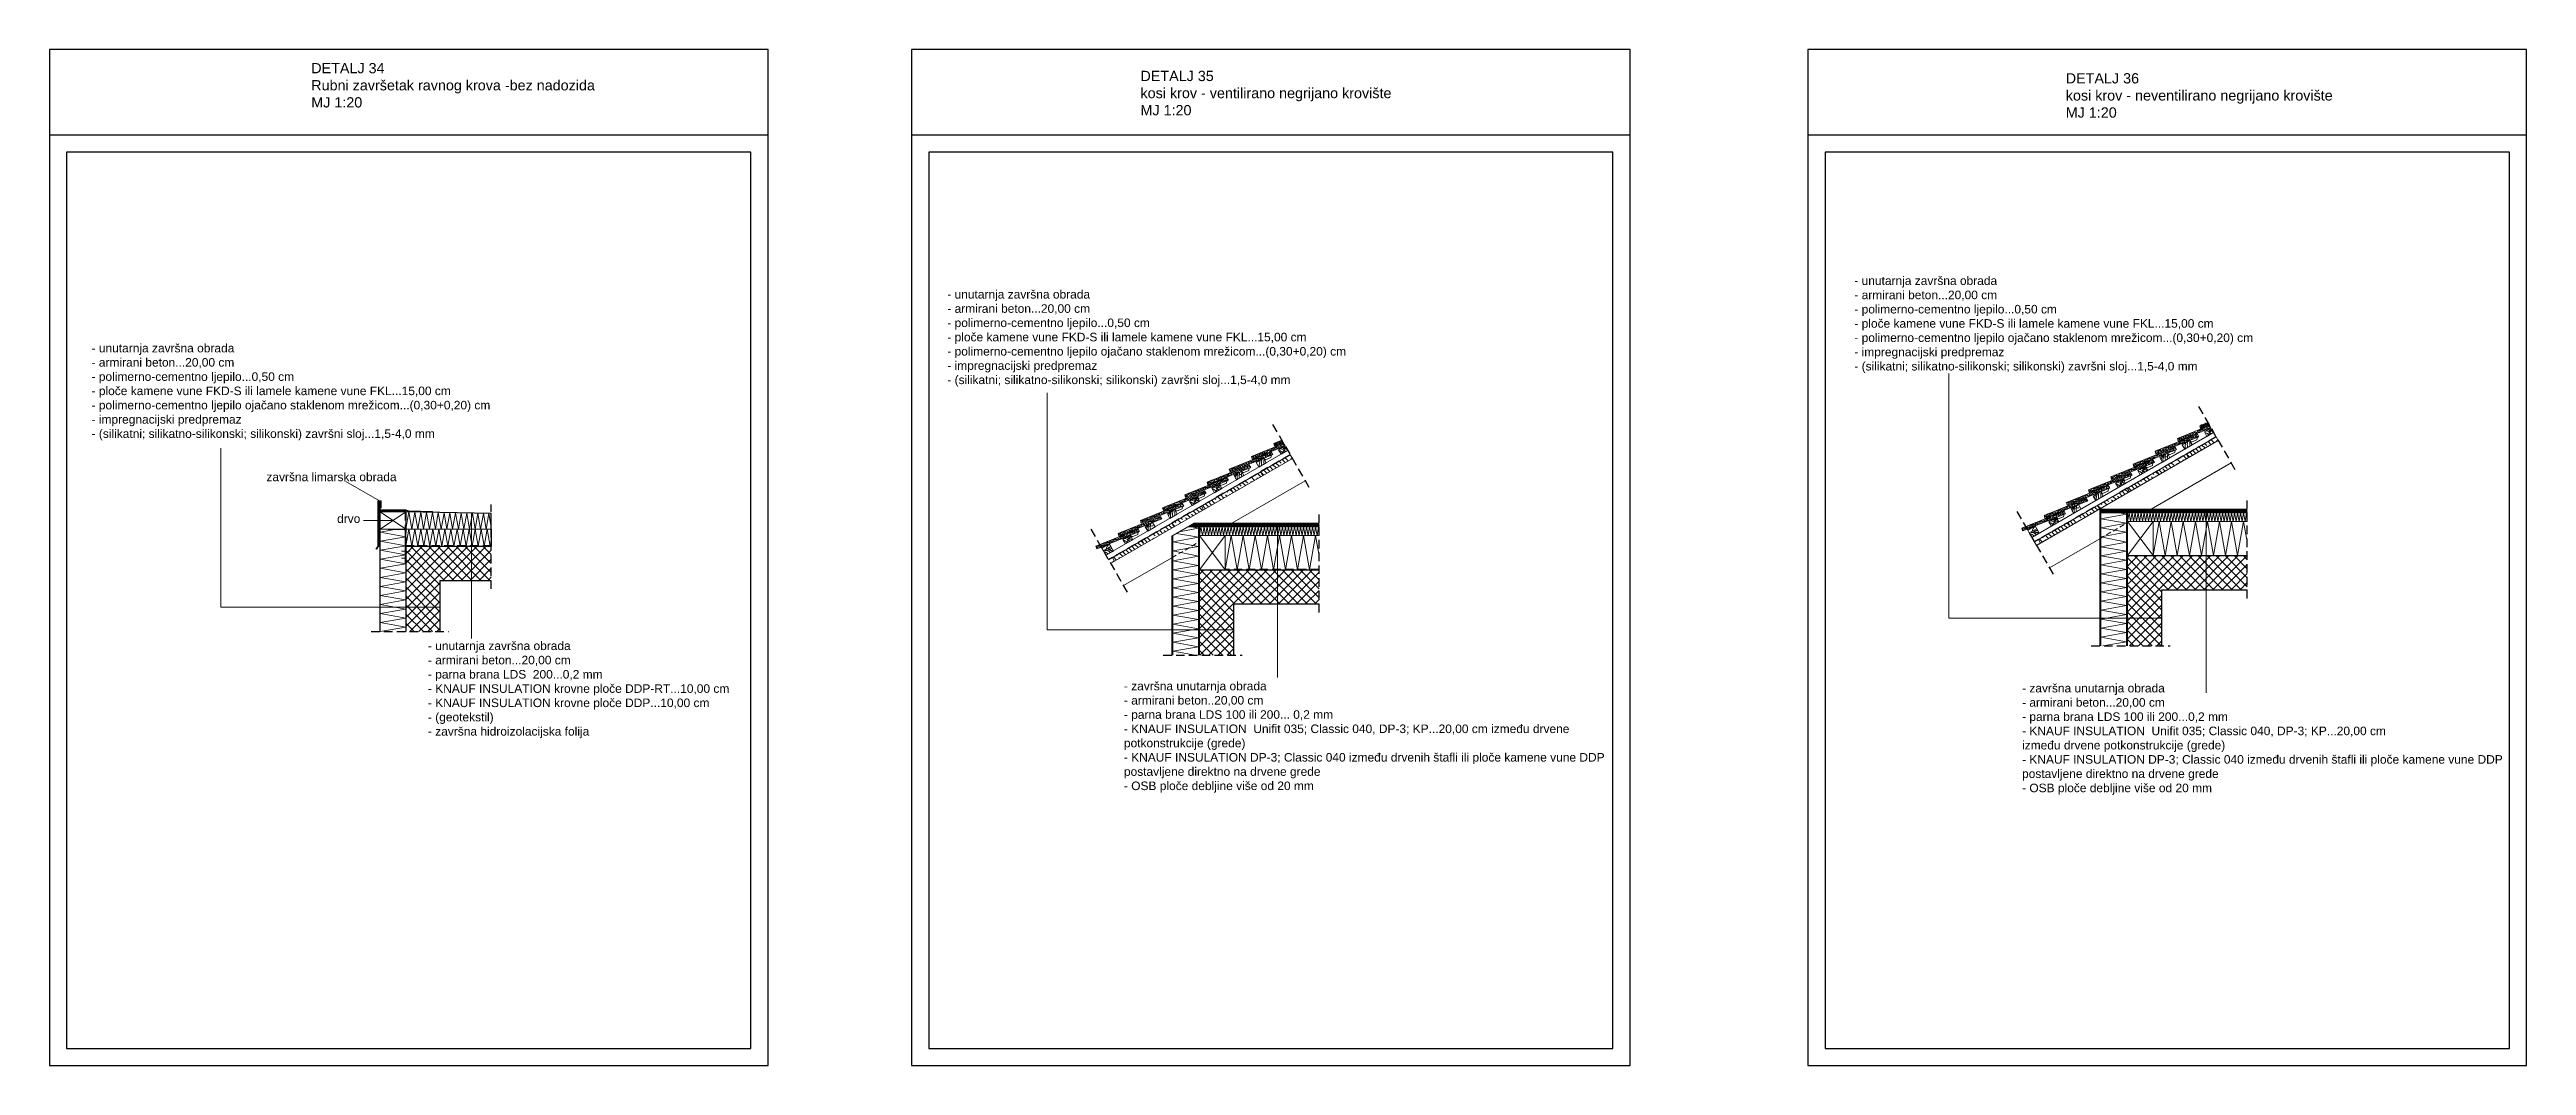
# Model space of a CAD drawing. Header units: inches. Extents: x 2845 to 78208, y 637 to 2211.
# Drawn here: x 8946 to 9670, y 637 to 934 of the extents above; entities that cross this region are included whole.
import ezdxf

# ---------------------------------------------------------------- set-up
doc = ezdxf.new("R2010")
doc.units = ezdxf.units.IN
doc.header["$MEASUREMENT"] = 0
doc.linetypes.add('DASHED', pattern=[0.75, 0.5, -0.25])
for name, color, linetype in [('---Crijep', 44, 'Continuous'), ('slojevi', 150, 'Continuous'), ('t-Crijep', 44, 'Continuous'), ('t-Drvo', 32, 'Continuous'), ('t-Hatch', 8, 'Continuous')]:
    doc.layers.add(name, color=color, linetype=linetype)
doc.styles.get("Standard").update_dxf_attribs({"font": 'arial.ttf'})
pattern_1 = [(37.5, (6033.67803, 1737.5315), (-0.01574834, 0.481705942), [0, -0.38, 0, -0.425, 0, -0.40625]), (7.5, (6033.678, 1737.5315), (0.44244418, 0.70553652), [0, -0.205, 0, -0.3425, 0, -0.13125]), (327.5, (6033.37053, 1737.5315), (0.778535465, 0.001414763), [0, -0.125, 0, -0.45, 0, -0.5875]), (317.5, (6033.3705, 1737.5315), (0.75153165, 0.21941889), [0, -0.0625, 0, -0.295, 0, -0.3375])]
pattern_2 = [(135, (8749.975, 1199.314), (2.12132, 2.12132), [5, -1]), (135, (8751.389, 1199.314), (2.12132, 2.12132), [3, -0.75, 1.5, -0.75]), (135, (8753.157, 1198.9605), (2.12132, 2.12132), [5, -1])]
pattern_3 = [(37.5, (6304.32392, 1742.7563), (-0.01574834, 0.481705942), [0, -0.38, 0, -0.425, 0, -0.40625]), (7.5, (6304.3239, 1742.7563), (0.44244418, 0.70553652), [0, -0.205, 0, -0.3425, 0, -0.13125]), (327.5, (6304.01642, 1742.7563), (0.778535465, 0.001414763), [0, -0.125, 0, -0.45, 0, -0.5875]), (317.5, (6304.0164, 1742.7563), (0.75153165, 0.21941889), [0, -0.0625, 0, -0.295, 0, -0.3375])]
pattern_4 = [(135, (9020.6208, 1204.5388), (2.12132, 2.12132), [5, -1]), (135, (9022.035, 1204.5388), (2.12132, 2.12132), [3, -0.75, 1.5, -0.75]), (135, (9023.8028, 1204.1853), (2.12132, 2.12132), [5, -1])]

msp = doc.modelspace()

# ---------------------------------------------------------------- texts
at = {"char_height": 3, "attachment_point": 1}
for s, width, insert in [('{\\fArial|b0|i0|c238|p34;DETALJ 34\\PRubni završetak ravnog krova -bez nadozida\\PMJ 1:20}', 161.5552, (9022.3, 930.24)), ('{\\fArial|b0|i0|c238|p34;DETALJ 35\\Pkosi krov - ventilirano negrijano krovište\\PMJ 1:20}', 112.2703, (9264.68, 927.96)), ('{\\fArial|b0|i0|c238|p34;DETALJ 36\\Pkosi krov - neventilirano negrijano krovište\\PMJ 1:20}', 112.2703, (9535.13, 927.27))]:
    msp.add_mtext_dynamic_manual_height_columns(s, width=width, gutter_width=1, heights=[0], dxfattribs=dict(at, insert=insert))
at = {"layer": 'slojevi', "char_height": 2.5, "attachment_point": 1}
for s, insert, width in [('{\\C7;- unutarnja završna obrada\\P- armirani beton\\fArial|b0|i0|c238|p34;...\\fArial|b0|i0|c0|p34;20,00 cm\\P- polimerno-cementno ljepilo\\fArial|b0|i0|c238|p34;...\\fArial|b0|i0|c0|p34;0,50 cm\\P\\C94;- ploče kamene vune FKD-S ili lamele kamene vune FKL\\fArial|b0|i0|c238|p34;...\\fArial|b0|i0|c0|p34;1\\fArial|b0|i0|c238|p34;5\\fArial|b0|i0|c0|p34;,00 cm\\P\\C7;- polimerno-cementno ljepilo ojačano staklenom mrežicom...(0,30+0,20) cm\\P- impregnacijski predpremaz\\P- (silikatni; silikatno-silikonski; silikonski) završni sloj.\\fArial|b0|i0|c238|p34;.\\fArial|b0|i0|c0|p34;.1,5-4,0 mm}', (9208.22, 863.88), 132.1535), ('{\\C7;- unutarnja završna obrada\\P- armirani beton\\fArial|b0|i0|c238|p34;...\\fArial|b0|i0|c0|p34;20,00 cm\\P- polimerno-cementno ljepilo\\fArial|b0|i0|c238|p34;...\\fArial|b0|i0|c0|p34;0,50 cm\\P\\C94;- ploče kamene vune FKD-S ili lamele kamene vune FKL\\fArial|b0|i0|c238|p34;...\\fArial|b0|i0|c0|p34;1\\fArial|b0|i0|c238|p34;5\\fArial|b0|i0|c0|p34;,00 cm\\P\\C7;- polimerno-cementno ljepilo ojačano staklenom mrežicom...(0,30+0,20) cm\\P- impregnacijski predpremaz\\P- (silikatni; silikatno-silikonski; silikonski) završni sloj.\\fArial|b0|i0|c238|p34;.\\fArial|b0|i0|c0|p34;.1,5-4,0 mm}', (9473.34, 867.86), 132.1535), ('{\\C7;- unutarnja završna obrada\\P- armirani beton\\fArial|b0|i0|c238|p34;...\\fArial|b0|i0|c0|p34;20,00 cm\\P- polimerno-cementno ljepilo\\fArial|b0|i0|c238|p34;...\\fArial|b0|i0|c0|p34;0,50 cm\\P\\C94;- ploče kamene vune FKD-S ili lamele kamene vune FKL\\fArial|b0|i0|c238|p34;...\\fArial|b0|i0|c0|p34;1\\fArial|b0|i0|c238|p34;5\\fArial|b0|i0|c0|p34;,00 cm\\P\\C7;- polimerno-cementno ljepilo ojačano staklenom mrežicom...(0,30+0,20) cm\\P- impregnacijski predpremaz\\P- (silikatni; silikatno-silikonski; silikonski) završni sloj..\\fArial|b0|i0|c238|p34;.\\fArial|b0|i0|c0|p34;1,5-4,0 mm}', (8958.09, 848.15), 132.1535), ('{\\C7;završna limarska obrada}', (9009.2, 810.49), 88.4781), ('{\\C7;drvo}', (9029.86, 798.29), 31.1455), ('{\\C7;- unutarnja završna obrada\\P- armirani beton...\\fArial|b0|i0|c238|p34;20\\fArial|b0|i0|c0|p34;,00 cm\\P- parna brana LDS  200...0,2 mm\\P\\C94;- KNAUF INSULATION krovne ploče DDP-RT...10,00 cm\\P- KNAUF INSULATION krovne ploče DDP...10,00 cm\\P\\C7;- (geotekstil)\\P- završna hidroizolacijska folija}', (9056.41, 761.12), 98.2406), ('{\\C7;- završna unutarnja obrada\\P- armirani beton..\\fArial|b0|i0|c238|p34;20\\fArial|b0|i0|c0|p34;,00 cm\\P- parna brana LDS 100 ili 200... 0,2 mm\\P\\C94;- KNAUF INSULATION \\C46; Unifit 035; Classic 040\\C94;, DP-3; KP...20,00 cm između drvene potkonstrukcije (grede)\\P- KNAUF INSULATION DP-3; \\C46;Classic 040\\C94; između drvenih štafli ili ploče kamene vune DDP postavljene direktno na drvene grede\\P\\C7;- OSB ploče debljine više od 20 mm}', (9259.84, 749.36), 146.4702), ('{\\C7;- završna unutarnja obrada\\P- armirani beton..\\fArial|b0|i0|c238|p34;.20\\fArial|b0|i0|c0|p34;,00 cm\\P- parna brana LDS 100 ili 200...0,2 mm\\P\\C94;- KNAUF INSULATION  \\C46;Unifit 035; Classic 040\\C94;, DP-3; KP...20,00 cm \\fArial|b0|i0|c238|p34;\\P\\fArial|b0|i0|c0|p34;između drvene potkonstrukcije (grede)\\P- KNAUF INSULATION DP-3; \\C46;Classic 040\\C94; između drvenih štafli ili ploče kamene vune DDP postavljene direktno na drvene grede\\P\\C7;- OSB ploče debljine više od 20 mm}', (9522.36, 748.74), 146.4702)]:
    msp.add_mtext(s, dxfattribs=dict(at, insert=insert, width=width))

# ---------------------------------------------------------------- hatches: boundary and pattern name
at = {"lineweight": 0}
h = msp.add_hatch(dxfattribs=at)
h.set_pattern_fill('GOST_WOOD', color=256, scale=0.5, angle=45)
h.set_pattern_definition(pattern_4)
h.paths.add_polyline_path([(9527.13, 790.92), (9525.98, 790.26), (9526.6, 789.17), (9527.76, 789.84)])
h.paths.add_polyline_path([(9536.42, 794.84), (9535.79, 795.92), (9527.13, 790.92), (9527.76, 789.84)])
h.paths.add_polyline_path([(9545.08, 799.84), (9544.45, 800.92), (9535.79, 795.92), (9536.42, 794.84)])
h.paths.add_polyline_path([(9553.74, 804.84), (9553.11, 805.92), (9544.45, 800.92), (9545.08, 799.84)])
h.paths.add_polyline_path([(9571.06, 814.84), (9570.43, 815.92), (9561.77, 810.92), (9562.4, 809.84)])
h.paths.add_polyline_path([(9579.72, 819.84), (9579.09, 820.92), (9570.43, 815.92), (9571.06, 814.84)])
h = msp.add_hatch(dxfattribs=at)
h.set_pattern_fill('AR-SAND', color=256, scale=0.25, style=0)
h.set_pattern_definition(pattern_3)
h.paths.add_polyline_path([(9574.03, 820.99), (9573.61, 821.69), (9561.3, 816.72), (9561.5, 815.94)])
h = msp.add_hatch(dxfattribs=at)
h.set_pattern_fill('AR-SAND', color=256, scale=0.25, style=0)
h.set_pattern_definition(pattern_3)
h.paths.add_polyline_path([(9567.79, 820.47), (9567.99, 819.69), (9577.57, 823.55), (9577.17, 824.25)])
h = msp.add_hatch(dxfattribs=at)
h.set_pattern_fill('AR-SAND', color=256, scale=0.25, style=0)
h.set_pattern_definition(pattern_3)
h.paths.add_polyline_path([(9574.49, 823.44), (9577.04, 824.47), (9576.64, 825.17), (9574.29, 824.22)])
h = msp.add_hatch(dxfattribs=at)
h.set_pattern_fill('GOST_WOOD', scale=0.5, angle=45)
h.set_pattern_definition(pattern_2)
h.paths.add_polyline_path([(9256.48, 785.7), (9255.33, 785.03), (9255.96, 783.95), (9257.11, 784.61)])
h.paths.add_polyline_path([(9265.77, 789.61), (9265.14, 790.7), (9256.48, 785.7), (9257.11, 784.61)])
h.paths.add_polyline_path([(9274.43, 794.61), (9273.8, 795.7), (9265.14, 790.7), (9265.77, 789.61)])
h.paths.add_polyline_path([(9283.09, 799.61), (9282.47, 800.7), (9273.8, 795.7), (9274.43, 794.61)])
h.paths.add_polyline_path([(9300.41, 809.61), (9299.79, 810.7), (9291.13, 805.7), (9291.75, 804.61)])
h.paths.add_polyline_path([(9309.07, 814.61), (9308.45, 815.7), (9299.79, 810.7), (9300.41, 809.61)])
h = msp.add_hatch(dxfattribs=at)
h.set_pattern_fill('AR-SAND', color=256, scale=0.25, style=0)
h.set_pattern_definition(pattern_3)
h.paths.add_polyline_path([(9561.04, 813.49), (9560.62, 814.19), (9548.3, 809.22), (9548.51, 808.44)])
h = msp.add_hatch(dxfattribs=at)
h.set_pattern_fill('GOST_WOOD', color=256, scale=0.5, angle=45)
h.set_pattern_definition(pattern_4)
h.paths.add_polyline_path([(9553.11, 805.92), (9553.74, 804.84), (9562.4, 809.84), (9561.77, 810.92)])
h = msp.add_hatch(dxfattribs=at)
h.set_pattern_fill('AR-SAND', color=256, scale=0.25, style=0)
h.set_pattern_definition(pattern_3)
h.paths.add_polyline_path([(9554.8, 812.97), (9555, 812.19), (9567.54, 817.24), (9567.11, 817.94)])
h = msp.add_hatch(dxfattribs=at)
h.set_pattern_fill('GOST_WOOD', scale=0.5, angle=45)
h.set_pattern_definition(pattern_2)
h.paths.add_polyline_path([(9282.47, 800.7), (9283.09, 799.61), (9291.75, 804.61), (9291.13, 805.7)])
h = msp.add_hatch(dxfattribs=at)
h.set_pattern_fill('AR-SAND', color=256, scale=0.25, style=0)
h.set_pattern_definition(pattern_3)
h.paths.add_polyline_path([(9548.05, 805.99), (9547.63, 806.69), (9535.31, 801.72), (9535.52, 800.94)])
h = msp.add_hatch(dxfattribs=at)
h.set_pattern_fill('AR-SAND', color=256, scale=0.25, style=0)
h.set_pattern_definition(pattern_3)
h.paths.add_polyline_path([(9554.55, 809.74), (9554.12, 810.44), (9541.81, 805.47), (9542.01, 804.69)])
h = msp.add_hatch(color=256, dxfattribs=at)
h.dxf.hatch_style = 1
h.paths.add_polyline_path([(9041.97, 801.75), (9041.82, 801.75), (9041.82, 799.25), (9041.97, 799.25)])
h = msp.add_hatch(color=256, dxfattribs=at)
h.dxf.hatch_style = 1
h.paths.add_polyline_path([(9041.97, 791.75), (9041.82, 791.75), (9041.82, 789.25), (9041.97, 789.25)])
h.paths.add_polyline_path([(9041.97, 796.75), (9041.82, 796.75), (9041.82, 794.25), (9041.97, 794.25)])
h = msp.add_hatch(color=256, dxfattribs=at)
h.dxf.hatch_style = 1
h.paths.add_polyline_path([(9042.27, 793), (9042.32, 793), (9042.32, 794), (9042.27, 794)])
h.paths.add_polyline_path([(9042.42, 799), (9042.42, 799.15), (9042.27, 799.15), (9042.27, 796.5), (9042.42, 796.5)])
h.paths.add_polyline_path([(9047.42, 799), (9047.42, 799.15), (9044.92, 799.15), (9044.92, 799)])
h = msp.add_hatch(color=256, dxfattribs=at)
h.dxf.hatch_style = 1
h.paths.add_polyline_path([(9044.98, 799.6), (9042.48, 799.6), (9042.48, 799.45), (9044.98, 799.45)])
h.paths.add_polyline_path([(9049.93, 799.6), (9047.48, 799.6), (9047.48, 799.45), (9049.93, 799.45)])
h = msp.add_hatch(color=256, dxfattribs=at)
h.dxf.hatch_style = 1
h.paths.add_polyline_path([(9052.42, 798.95), (9052.42, 799.1), (9049.93, 799.15), (9049.92, 799)])
h.paths.add_polyline_path([(9057.42, 798.85), (9057.42, 799), (9054.92, 799.05), (9054.92, 798.9)])
h.paths.add_polyline_path([(9059.92, 798.95), (9059.92, 798.8), (9062.42, 798.75), (9062.42, 798.9)])
h.paths.add_polyline_path([(9067.42, 798.65), (9067.42, 798.8), (9064.92, 798.85), (9064.92, 798.7)])
h.paths.add_polyline_path([(9072.42, 798.55), (9072.42, 798.7), (9069.92, 798.75), (9069.92, 798.6)])
h = msp.add_hatch(color=256, dxfattribs=at)
h.dxf.hatch_style = 1
h.paths.add_polyline_path([(9054.93, 799.2), (9052.43, 799.25), (9052.42, 799.1), (9054.92, 799.05)])
h = msp.add_hatch(dxfattribs=at)
h.set_pattern_fill('AR-SAND', color=256, scale=0.25, style=0)
h.set_pattern_definition(pattern_3)
h.paths.add_polyline_path([(9535.06, 798.49), (9534.64, 799.19), (9522.32, 794.22), (9522.53, 793.44)])
h = msp.add_hatch(dxfattribs=at)
h.set_pattern_fill('AR-SAND', color=256, scale=0.25, style=0)
h.set_pattern_definition(pattern_3)
h.paths.add_polyline_path([(9528.82, 797.97), (9529.02, 797.19), (9541.56, 802.24), (9541.13, 802.94)])
h = msp.add_hatch(dxfattribs=at)
h.set_pattern_fill('ANSI31', color=256, scale=1.5)
h.set_pattern_definition([(45, (8894.8807, 1228.4875), (-0.13258252, 0.13258252), [])])
h.paths.add_polyline_path([(9545.08, 799.84), (9545.08, 798.74), (9588.18, 798.74), (9588.18, 799.84)])
h = msp.add_hatch(dxfattribs=at)
h.set_pattern_fill('ANSI31', scale=1.5)
h.set_pattern_definition([(45, (8721.86074, 1224.26268), (-0.13258252, 0.13258252), [])])
h.paths.add_polyline_path([(9280.34, 795.71), (9278.43, 794.61), (9281.93, 794.61), (9316.93, 794.61), (9316.93, 795.71)])
h = msp.add_hatch(dxfattribs=at)
h.set_pattern_fill('ANSI37', color=256, scale=15)
h.set_pattern_definition([(45, (8708.3579, 1224.7292), (-1.325825, 1.325825), []), (135, (8708.3579, 1224.7292), (-1.325825, -1.325825), [])])
h.paths.add_polyline_path([(9049.92, 789), (9049.92, 764), (9059.92, 764), (9059.92, 779), (9074.92, 779), (9074.92, 789)])
h = msp.add_hatch(dxfattribs=at)
h.set_pattern_fill('ANSI37', scale=15)
h.set_pattern_definition([(45, (8721.8607, 1225.7627), (-1.325825, 1.325825), []), (135, (8721.8607, 1225.7627), (-1.325825, -1.325825), [])])
h.paths.add_polyline_path([(9316.93, 782.11), (9281.93, 782.11), (9281.93, 757.11), (9291.93, 757.11), (9291.93, 772.11), (9316.93, 772.11)])
h = msp.add_hatch(dxfattribs=at)
h.set_pattern_fill('ANSI37', color=256, scale=15)
h.set_pattern_definition([(45, (8895.4807, 1228.4875), (-1.3258252, 1.3258252), []), (135, (8895.4807, 1228.4875), (-1.3258252, -1.3258252), [])])
h.paths.add_polyline_path([(9588.18, 786.24), (9553.18, 786.24), (9553.18, 784.74), (9553.18, 759.84), (9563.18, 759.84), (9563.18, 776.24), (9588.18, 776.24)])
at = {"layer": 't-Crijep', "lineweight": 0}
h = msp.add_hatch(dxfattribs=at)
h.set_pattern_fill('AR-SAND', scale=0.25, style=0)
h.set_pattern_definition(pattern_1)
h.paths.add_polyline_path([(9297.14, 815.24), (9297.35, 814.46), (9306.93, 818.33), (9306.52, 819.03)])
h = msp.add_hatch(dxfattribs=at)
h.set_pattern_fill('AR-SAND', scale=0.25, style=0)
h.set_pattern_definition(pattern_1)
h.paths.add_polyline_path([(9303.84, 818.21), (9306.4, 819.24), (9305.99, 819.94), (9303.64, 818.99)])
h = msp.add_hatch(dxfattribs=at)
h.set_pattern_fill('AR-SAND', scale=0.25, style=0)
h.set_pattern_definition(pattern_1)
h.paths.add_polyline_path([(9284.15, 807.74), (9284.36, 806.96), (9296.89, 812.02), (9296.47, 812.71)])
h = msp.add_hatch(dxfattribs=at)
h.set_pattern_fill('AR-SAND', scale=0.25, style=0)
h.set_pattern_definition(pattern_1)
h.paths.add_polyline_path([(9303.39, 815.77), (9302.96, 816.46), (9290.65, 811.49), (9290.85, 810.71)])
h = msp.add_hatch(dxfattribs=at)
h.set_pattern_fill('AR-SAND', scale=0.25, style=0)
h.set_pattern_definition(pattern_1)
h.paths.add_polyline_path([(9283.9, 804.52), (9283.48, 805.21), (9271.16, 800.24), (9271.37, 799.46)])
h = msp.add_hatch(dxfattribs=at)
h.set_pattern_fill('AR-SAND', scale=0.25, style=0)
h.set_pattern_definition(pattern_1)
h.paths.add_polyline_path([(9290.39, 808.27), (9289.97, 808.96), (9277.66, 803.99), (9277.86, 803.21)])
h = msp.add_hatch(dxfattribs=at)
h.set_pattern_fill('AR-SAND', scale=0.25, style=0)
h.set_pattern_definition(pattern_1)
h.paths.add_polyline_path([(9258.17, 792.74), (9258.38, 791.96), (9270.91, 797.02), (9270.49, 797.71)])
h = msp.add_hatch(dxfattribs=at)
h.set_pattern_fill('AR-SAND', scale=0.25, style=0)
h.set_pattern_definition(pattern_1)
h.paths.add_polyline_path([(9277.4, 800.77), (9276.98, 801.46), (9264.67, 796.49), (9264.87, 795.71)])
h = msp.add_hatch(dxfattribs=at)
h.set_pattern_fill('AR-SAND', scale=0.25, style=0)
h.set_pattern_definition(pattern_1)
h.paths.add_polyline_path([(9264.41, 793.27), (9263.99, 793.96), (9251.68, 788.99), (9251.88, 788.21)])

# ---------------------------------------------------------------- linework, layer by layer
at = {"layer": '---Crijep', "color": 7, "lineweight": 0}
for points in [[(9297.35, 814.46), (9297.14, 815.24), (9306.52, 819.03), (9306.93, 818.33)], [(9303.84, 818.21), (9303.64, 818.99), (9305.99, 819.94), (9306.4, 819.24)], [(9284.36, 806.96), (9284.15, 807.74), (9296.47, 812.71), (9296.89, 812.02)], [(9290.85, 810.71), (9290.65, 811.49), (9302.96, 816.46), (9303.39, 815.77)], [(9271.37, 799.46), (9271.16, 800.24), (9283.48, 805.21), (9283.9, 804.52)], [(9277.86, 803.21), (9277.66, 803.99), (9289.97, 808.96), (9290.39, 808.27)], [(9258.38, 791.96), (9258.17, 792.74), (9270.49, 797.71), (9270.91, 797.02)], [(9264.87, 795.71), (9264.67, 796.49), (9276.98, 801.46), (9277.4, 800.77)], [(9251.88, 788.21), (9251.68, 788.99), (9263.99, 793.96), (9264.41, 793.27)]]:
    msp.add_lwpolyline(points, close=True, dxfattribs=at)
at = {"layer": '---Crijep', "color": 7, "linetype": 'Continuous', "lineweight": 0}
for points in [[(9294.19, 810.93), (9294.7, 810.47), (9296.33, 811.12), (9296.45, 811.84)], [(9300.68, 814.68), (9301.2, 814.22), (9302.83, 814.87), (9302.95, 815.59)], [(9281.2, 803.43), (9281.71, 802.97), (9283.34, 803.62), (9283.46, 804.34)], [(9287.69, 807.18), (9288.21, 806.72), (9289.84, 807.37), (9289.96, 808.09)], [(9274.7, 799.68), (9275.22, 799.22), (9276.85, 799.87), (9276.97, 800.59)], [(9261.71, 792.18), (9262.23, 791.72), (9263.86, 792.37), (9263.98, 793.09)]]:
    msp.add_lwpolyline(points, dxfattribs=at)
for p, q in [((8945.81, 934.18), (8945.81, 637.18)), ((9155.81, 934.18), (8945.81, 934.18)), ((9155.81, 637.18), (9155.81, 934.18)), ((9197.78, 934.18), (9197.78, 637.18)), ((9407.78, 934.18), (9197.78, 934.18)), ((9407.78, 637.18), (9407.78, 934.18)), ((9459.79, 934.18), (9459.79, 637.18)), ((9669.79, 934.18), (9459.79, 934.18)), ((9669.79, 637.18), (9669.79, 934.18)), ((9155.81, 909.18), (8945.81, 909.18)), ((9407.78, 909.18), (9197.78, 909.18)), ((9669.79, 909.18), (9459.79, 909.18)), ((8950.81, 904.18), (8950.81, 642.18)), ((9150.81, 904.18), (8950.81, 904.18)), ((9150.81, 642.18), (9150.81, 904.18)), ((9202.78, 904.18), (9202.78, 642.18)), ((9402.78, 904.18), (9202.78, 904.18)), ((9402.78, 642.18), (9402.78, 904.18)), ((9464.79, 904.18), (9464.79, 642.18)), ((9664.79, 904.18), (9464.79, 904.18)), ((9664.79, 642.18), (9664.79, 904.18)), ((9042.42, 796.5), (9042.27, 796.5)), ((9074.92, 794), (9074.92, 798.5)), ((9042.32, 794), (9042.42, 794)), ((9074.92, 794), (9074.92, 789)), ((8945.81, 637.18), (9155.81, 637.18)), ((8950.81, 642.18), (9150.81, 642.18)), ((9197.78, 637.18), (9407.78, 637.18)), ((9202.78, 642.18), (9402.78, 642.18)), ((9459.79, 637.18), (9669.79, 637.18)), ((9464.79, 642.18), (9664.79, 642.18))]:
    msp.add_line(p, q)
at = {"lineweight": 0}
for p, q in [((9237.36, 764.57), (9237.36, 833.81)), ((9500.93, 767.99), (9500.93, 839.46)), ((9525.23, 791.56), (9578.34, 822.22)), ((9525.98, 790.26), (9579.09, 820.92)), ((9526.6, 789.17), (9579.72, 819.84)), ((9579.09, 820.92), (9579.72, 819.84)), ((8995.86, 771.15), (8995.86, 817.68)), ((9560.08, 799.84), (9583.47, 813.34)), ((9561.77, 810.92), (9562.4, 809.84)), ((9570.43, 815.92), (9571.06, 814.84)), ((9042.25, 802.28), (9032.46, 807.93)), ((9553.11, 805.92), (9553.74, 804.84)), ((9046.17, 796.5), (9037.55, 796.5)), ((9041.77, 801.9), (9041.77, 802.28)), ((9041.77, 802.28), (9042.73, 802.28)), ((9041.77, 801.9), (9041.77, 788.85)), ((9041.82, 801.9), (9041.82, 789.25)), ((9041.97, 801.75), (9041.82, 801.75)), ((9041.97, 799.25), (9041.82, 799.25)), ((9041.97, 796.75), (9041.82, 796.75)), ((9041.97, 801.9), (9041.97, 789.25)), ((9042.02, 801.9), (9042.02, 789)), ((9049.92, 799.15), (9042.27, 799.15)), ((9042.27, 799.15), (9042.27, 793)), ((9042.28, 799.4), (9042.28, 801.9)), ((9049.93, 799.4), (9042.28, 799.4)), ((9042.33, 799.45), (9042.33, 801.9)), ((9049.93, 799.45), (9042.33, 799.45)), ((9042.42, 799), (9042.42, 799.15)), ((9049.92, 799), (9042.42, 799)), ((9042.42, 799), (9042.42, 794)), ((9042.42, 794), (9049.92, 799)), ((9049.92, 794), (9042.42, 799)), ((9042.48, 799.6), (9042.48, 801.9)), ((9049.95, 799.6), (9042.48, 799.6)), ((9042.48, 799.6), (9042.48, 799.45)), ((9042.58, 800.53), (9042.58, 800.28)), ((9042.73, 802.28), (9042.73, 800.28)), ((9044.92, 799), (9044.92, 799.15)), ((9044.98, 799.6), (9044.98, 799.45)), ((9047.42, 799), (9047.42, 799.15)), ((9047.48, 799.6), (9047.48, 799.45)), ((9074.92, 798.65), (9049.92, 799.15)), ((9049.93, 799.15), (9049.92, 799)), ((9049.92, 794), (9049.92, 799)), ((9074.92, 798.5), (9049.92, 799)), ((9049.93, 799.6), (9049.93, 799.45)), ((9049.93, 799.45), (9050.8, 799.14)), ((9049.95, 799.6), (9050.83, 799.29)), ((9057.77, 799.15), (9050.83, 799.29)), ((9052.42, 799.1), (9052.43, 799.25)), ((9052.42, 799.1), (9052.42, 798.95)), ((9054.92, 799.05), (9054.93, 799.2)), ((9054.92, 799.05), (9054.92, 798.9)), ((9057.42, 799), (9057.42, 798.85)), ((9057.77, 799), (9057.77, 799.15)), ((9059.92, 798.95), (9059.92, 798.8)), ((9062.42, 798.9), (9062.42, 798.75)), ((9064.92, 798.85), (9064.92, 798.7)), ((9067.42, 798.8), (9067.42, 798.65)), ((9069.92, 798.75), (9069.92, 798.6)), ((9072.42, 798.7), (9072.42, 798.55)), ((9544.45, 800.92), (9545.08, 799.84)), ((9545.08, 799.84), (9588.18, 799.84)), ((9545.08, 799.84), (9545.08, 759.84)), ((9545.08, 798.74), (9588.18, 798.74)), ((9545.18, 798.74), (9545.18, 759.84)), ((9553.18, 798.74), (9553.18, 786.24)), ((9576.2, 799.84), (9576.2, 746.08)), ((9041.97, 794.25), (9041.82, 794.25)), ((9041.97, 794.25), (9041.82, 794.25)), ((9041.97, 791.75), (9041.82, 791.75)), ((9041.97, 789.25), (9041.82, 789.25)), ((9042.42, 794), (9042.27, 794)), ((9042.32, 793), (9042.27, 793)), ((9042.32, 794), (9042.32, 789)), ((9042.42, 794), (9042.42, 789)), ((9042.42, 794), (9049.92, 794)), ((9044.77, 794), (9044.77, 793.85)), ((9044.77, 793.85), (9049.62, 793.85)), ((9049.77, 784), (9049.77, 793.7)), ((9049.92, 794), (9074.92, 794)), ((9049.92, 794), (9049.92, 789)), ((9526.6, 789.17), (9525.23, 791.56)), ((9526.6, 789.17), (9526.6, 789.17)), ((9527.13, 790.92), (9527.76, 789.84)), ((9530.35, 782.68), (9545.08, 791.18)), ((9535.79, 795.92), (9536.42, 794.84)), ((9553.18, 796.24), (9588.18, 796.24)), ((9560.68, 796.24), (9553.18, 786.24)), ((9560.68, 786.24), (9553.18, 796.24)), ((9560.68, 796.24), (9560.68, 786.24)), ((9041.77, 788.85), (9041.3, 788.3)), ((9042.02, 789), (9041.38, 788.24)), ((9041.45, 788.18), (9041.67, 788.3)), ((9042.32, 789), (9042.32, 764)), ((9042.42, 789), (9042.42, 764)), ((9049.92, 784), (9049.77, 784)), ((9059.92, 771.15), (8995.86, 771.15)), ((9563.18, 767.99), (9500.93, 767.99)), ((9291.93, 764.57), (9237.36, 764.57))]:
    msp.add_line(p, q, dxfattribs=at)
at = {"linetype": 'DASHED', "ltscale": 5}
for p, q in [((9573.94, 829.84), (9585.1, 810.51)), ((9303.3, 824.61), (9314.46, 805.29)), ((9074.92, 776.5), (9074.92, 801.15)), ((9316.93, 769.61), (9316.93, 798.21)), ((9520.83, 799.17), (9531.99, 779.85)), ((9588.18, 773.74), (9588.18, 802.34)), ((9250.18, 793.95), (9261.34, 774.62)), ((9039.82, 764), (9062.42, 764)), ((9271.33, 757.11), (9294.43, 757.11)), ((9542.58, 759.84), (9565.68, 759.84))]:
    msp.add_line(p, q, dxfattribs=at)
at = {"color": 7, "linetype": 'DASHED', "lineweight": 30, "ltscale": 5}
for p, q in [((9579.09, 820.92), (9525.98, 790.26)), ((9308.45, 815.7), (9255.33, 785.03))]:
    msp.add_line(p, q, dxfattribs=at)
at = {"color": 7, "lineweight": 0}
for p, q in [((9291.34, 795.71), (9312.82, 808.12)), ((9273.83, 791.96), (9280.34, 795.71)), ((9273.83, 757.11), (9273.83, 791.96)), ((9273.93, 757.11), (9273.93, 792.02)), ((9281.93, 794.61), (9278.43, 794.61)), ((9280.34, 795.71), (9316.93, 795.71)), ((9281.93, 794.61), (9316.93, 794.61)), ((9281.93, 794.61), (9281.93, 782.11)), ((9281.93, 792.11), (9316.93, 792.11)), ((9289.43, 782.11), (9281.93, 792.11)), ((9289.43, 792.11), (9281.93, 782.11)), ((9289.43, 792.11), (9289.43, 782.11)), ((9259.71, 777.45), (9273.83, 785.61))]:
    msp.add_line(p, q, dxfattribs=at)
at = {"color": 94, "lineweight": 15}
for p, q in [((9049.92, 794), (9050.8, 798.99)), ((9050.8, 798.99), (9051.68, 794)), ((9051.68, 794), (9052.55, 798.95)), ((9052.55, 798.95), (9053.42, 794)), ((9053.42, 794), (9054.29, 798.92)), ((9054.29, 798.92), (9055.15, 794)), ((9055.15, 794), (9056.01, 798.88)), ((9056.01, 798.88), (9056.87, 794)), ((9056.87, 794), (9057.73, 798.85)), ((9057.73, 798.85), (9058.58, 794)), ((9058.58, 794), (9059.43, 798.81)), ((9059.43, 798.81), (9060.28, 794)), ((9060.28, 794), (9061.12, 798.78)), ((9061.12, 798.78), (9061.96, 794)), ((9061.96, 794), (9062.8, 798.75)), ((9062.8, 798.75), (9063.64, 794)), ((9063.64, 794), (9064.47, 798.71)), ((9064.47, 798.71), (9065.3, 794)), ((9065.3, 794), (9066.12, 798.68)), ((9066.12, 798.68), (9066.95, 794)), ((9066.95, 794), (9067.76, 798.65)), ((9067.76, 798.65), (9068.58, 794)), ((9068.58, 794), (9069.4, 798.61)), ((9069.4, 798.61), (9070.21, 794)), ((9070.21, 794), (9071.02, 798.58)), ((9071.02, 798.58), (9071.82, 794)), ((9071.82, 794), (9072.62, 798.55)), ((9072.62, 798.55), (9073.43, 794)), ((9073.43, 794), (9074.22, 798.52)), ((9074.22, 798.52), (9074.92, 794.56)), ((9545.43, 798.74), (9545.43, 759.84)), ((9545.43, 797.03), (9552.93, 798.35)), ((9552.93, 795.71), (9545.43, 797.03)), ((9552.93, 798.35), (9550.73, 798.74)), ((9552.93, 759.84), (9552.93, 798.74)), ((9553.62, 798.74), (9553.18, 796.24)), ((9553.62, 798.74), (9554.06, 796.24)), ((9554.06, 796.24), (9554.5, 798.74)), ((9554.5, 798.74), (9554.94, 796.24)), ((9554.94, 796.24), (9555.38, 798.74)), ((9555.38, 798.74), (9555.82, 796.24)), ((9555.82, 796.24), (9556.26, 798.74)), ((9556.26, 798.74), (9556.7, 796.24)), ((9556.7, 796.24), (9557.14, 798.74)), ((9557.14, 798.74), (9557.58, 796.24)), ((9557.58, 796.24), (9558.02, 798.74)), ((9558.02, 798.74), (9558.47, 796.24)), ((9558.47, 796.24), (9558.91, 798.74)), ((9558.91, 798.74), (9559.35, 796.24)), ((9559.35, 796.24), (9559.79, 798.74)), ((9559.79, 798.74), (9560.23, 796.24)), ((9560.23, 796.24), (9560.67, 798.74)), ((9560.67, 798.74), (9561.11, 796.24)), ((9561.11, 796.24), (9561.55, 798.74)), ((9561.55, 798.74), (9561.99, 796.24)), ((9561.99, 796.24), (9562.43, 798.74)), ((9562.43, 798.74), (9562.87, 796.24)), ((9562.87, 796.24), (9563.31, 798.74)), ((9563.31, 798.74), (9563.76, 796.24)), ((9563.76, 796.24), (9564.2, 798.74)), ((9564.2, 798.74), (9564.64, 796.24)), ((9564.64, 796.24), (9565.08, 798.74)), ((9565.08, 798.74), (9565.52, 796.24)), ((9565.52, 796.24), (9565.96, 798.74)), ((9565.96, 798.74), (9566.4, 796.24)), ((9566.4, 796.24), (9566.84, 798.74)), ((9566.84, 798.74), (9567.28, 796.24)), ((9567.28, 796.24), (9567.72, 798.74)), ((9567.72, 798.74), (9568.16, 796.24)), ((9568.16, 796.24), (9568.6, 798.74)), ((9568.6, 798.74), (9569.05, 796.24)), ((9569.05, 796.24), (9569.49, 798.74)), ((9569.49, 798.74), (9569.93, 796.24)), ((9569.93, 796.24), (9570.37, 798.74)), ((9570.37, 798.74), (9570.81, 796.24)), ((9570.81, 796.24), (9571.25, 798.74)), ((9571.25, 798.74), (9571.69, 796.24)), ((9571.69, 796.24), (9572.13, 798.74)), ((9572.13, 798.74), (9572.57, 796.24)), ((9572.57, 796.24), (9573.01, 798.74)), ((9573.01, 798.74), (9573.45, 796.24)), ((9573.45, 796.24), (9573.89, 798.74)), ((9573.89, 798.74), (9574.34, 796.24)), ((9574.34, 796.24), (9574.78, 798.74)), ((9574.78, 798.74), (9575.22, 796.24)), ((9575.22, 796.24), (9575.66, 798.74)), ((9575.66, 798.74), (9576.1, 796.24)), ((9576.1, 796.24), (9576.54, 798.74)), ((9576.54, 798.74), (9576.98, 796.24)), ((9576.98, 796.24), (9577.42, 798.74)), ((9577.42, 798.74), (9577.86, 796.24)), ((9577.86, 796.24), (9578.3, 798.74)), ((9578.3, 798.74), (9578.74, 796.24)), ((9578.74, 796.24), (9579.18, 798.74)), ((9579.18, 798.74), (9579.62, 796.24)), ((9579.62, 796.24), (9580.07, 798.74)), ((9580.07, 798.74), (9580.51, 796.24)), ((9580.51, 796.24), (9580.95, 798.74)), ((9580.95, 798.74), (9581.39, 796.24)), ((9581.39, 796.24), (9581.83, 798.74)), ((9581.83, 798.74), (9582.27, 796.24)), ((9582.27, 796.24), (9582.71, 798.74)), ((9582.71, 798.74), (9583.15, 796.24)), ((9583.15, 796.24), (9583.59, 798.74)), ((9583.59, 798.74), (9584.03, 796.24)), ((9584.03, 796.24), (9584.47, 798.74)), ((9584.47, 798.74), (9584.91, 796.24)), ((9584.91, 796.24), (9585.36, 798.74)), ((9585.36, 798.74), (9585.8, 796.24)), ((9585.8, 796.24), (9586.24, 798.74)), ((9586.24, 798.74), (9586.68, 796.24)), ((9586.68, 796.24), (9587.12, 798.74)), ((9587.12, 798.74), (9587.56, 796.24)), ((9587.56, 796.24), (9588, 798.74)), ((9588, 798.74), (9588.18, 797.74)), ((9042.42, 793.1), (9046.71, 793.85)), ((9049.92, 791.77), (9042.42, 793.1)), ((9042.42, 790.45), (9049.92, 791.77)), ((9049.92, 789.13), (9042.42, 790.45)), ((9049.92, 789), (9050.8, 794)), ((9050.8, 794), (9051.68, 789)), ((9051.68, 789), (9052.57, 794)), ((9052.57, 794), (9053.45, 789)), ((9053.45, 789), (9054.33, 794)), ((9054.33, 794), (9055.21, 789)), ((9055.21, 789), (9056.09, 794)), ((9056.09, 794), (9056.97, 789)), ((9056.97, 789), (9057.85, 794)), ((9057.85, 794), (9058.74, 789)), ((9058.74, 789), (9059.62, 794)), ((9059.62, 794), (9060.5, 789)), ((9060.5, 789), (9061.38, 794)), ((9061.38, 794), (9062.26, 789)), ((9062.26, 789), (9063.14, 794)), ((9063.14, 794), (9064.03, 789)), ((9064.03, 789), (9064.91, 794)), ((9064.91, 794), (9065.79, 789)), ((9065.79, 789), (9066.67, 794)), ((9066.67, 794), (9067.55, 789)), ((9067.55, 789), (9068.43, 794)), ((9068.43, 794), (9069.32, 789)), ((9069.32, 789), (9070.2, 794)), ((9070.2, 794), (9071.08, 789)), ((9071.08, 789), (9071.96, 794)), ((9071.96, 794), (9072.84, 789)), ((9072.84, 789), (9073.72, 794)), ((9073.72, 794), (9074.61, 789)), ((9074.61, 789), (9074.92, 790.79)), ((9274.18, 757.11), (9274.18, 792.16)), ((9274.18, 790.26), (9281.68, 791.58)), ((9281.68, 788.94), (9274.18, 790.26)), ((9281.68, 791.58), (9275.17, 792.73)), ((9276.03, 793.23), (9281.68, 794.23)), ((9281.68, 794.23), (9279.48, 794.61)), ((9281.68, 794.61), (9281.68, 757.11)), ((9281.93, 792.11), (9282.37, 794.61)), ((9282.37, 794.61), (9282.81, 792.11)), ((9282.81, 792.11), (9283.25, 794.61)), ((9283.25, 794.61), (9283.69, 792.11)), ((9283.69, 792.11), (9284.13, 794.61)), ((9284.13, 794.61), (9284.57, 792.11)), ((9284.57, 792.11), (9285.02, 794.61)), ((9285.02, 794.61), (9285.46, 792.11)), ((9285.46, 792.11), (9285.9, 794.61)), ((9285.9, 794.61), (9286.34, 792.11)), ((9286.34, 792.11), (9286.78, 794.61)), ((9286.78, 794.61), (9287.22, 792.11)), ((9287.22, 792.11), (9287.66, 794.61)), ((9287.66, 794.61), (9288.1, 792.11)), ((9288.1, 792.11), (9288.54, 794.61)), ((9288.54, 794.61), (9288.98, 792.11)), ((9288.98, 792.11), (9289.42, 794.61)), ((9289.42, 794.61), (9289.86, 792.11)), ((9289.43, 782.11), (9291.19, 792.11)), ((9289.86, 792.11), (9290.31, 794.61)), ((9290.31, 794.61), (9290.75, 792.11)), ((9290.75, 792.11), (9291.19, 794.61)), ((9291.19, 794.61), (9291.63, 792.11)), ((9291.19, 792.11), (9292.96, 782.11)), ((9291.63, 792.11), (9292.07, 794.61)), ((9292.07, 794.61), (9292.51, 792.11)), ((9292.51, 792.11), (9292.95, 794.61)), ((9292.95, 794.61), (9293.39, 792.11)), ((9292.96, 782.11), (9294.72, 792.11)), ((9293.39, 792.11), (9293.83, 794.61)), ((9293.83, 794.61), (9294.27, 792.11)), ((9294.27, 792.11), (9294.71, 794.61)), ((9294.71, 794.61), (9295.15, 792.11)), ((9294.72, 792.11), (9296.48, 782.11)), ((9295.15, 792.11), (9295.6, 794.61)), ((9295.6, 794.61), (9296.04, 792.11)), ((9296.04, 792.11), (9296.48, 794.61)), ((9296.48, 794.61), (9296.92, 792.11)), ((9296.48, 782.11), (9298.25, 792.11)), ((9296.92, 792.11), (9297.36, 794.61)), ((9297.36, 794.61), (9297.8, 792.11)), ((9297.8, 792.11), (9298.24, 794.61)), ((9298.24, 794.61), (9298.68, 792.11)), ((9298.25, 792.11), (9300.01, 782.11)), ((9298.68, 792.11), (9299.12, 794.61)), ((9299.12, 794.61), (9299.56, 792.11)), ((9299.56, 792.11), (9300, 794.61)), ((9300, 794.61), (9300.44, 792.11)), ((9300.01, 782.11), (9301.77, 792.11)), ((9300.44, 792.11), (9300.89, 794.61)), ((9300.89, 794.61), (9301.33, 792.11)), ((9301.33, 792.11), (9301.77, 794.61)), ((9301.77, 794.61), (9302.21, 792.11)), ((9301.77, 792.11), (9303.54, 782.11)), ((9302.21, 792.11), (9302.65, 794.61)), ((9302.65, 794.61), (9303.09, 792.11)), ((9303.09, 792.11), (9303.53, 794.61)), ((9303.53, 794.61), (9303.97, 792.11)), ((9303.54, 782.11), (9305.3, 792.11)), ((9303.97, 792.11), (9304.41, 794.61)), ((9304.41, 794.61), (9304.85, 792.11)), ((9304.85, 792.11), (9305.29, 794.61)), ((9305.29, 794.61), (9305.73, 792.11)), ((9305.3, 792.11), (9307.06, 782.11)), ((9305.73, 792.11), (9306.17, 794.61)), ((9306.17, 794.61), (9306.62, 792.11)), ((9306.62, 792.11), (9307.06, 794.61)), ((9307.06, 794.61), (9307.5, 792.11)), ((9307.06, 782.11), (9308.83, 792.11)), ((9307.5, 792.11), (9307.94, 794.61)), ((9307.94, 794.61), (9308.38, 792.11)), ((9308.38, 792.11), (9308.82, 794.61)), ((9308.82, 794.61), (9309.26, 792.11)), ((9308.83, 792.11), (9310.59, 782.11)), ((9309.26, 792.11), (9309.7, 794.61)), ((9309.7, 794.61), (9310.14, 792.11)), ((9310.14, 792.11), (9310.58, 794.61)), ((9310.58, 794.61), (9311.02, 792.11)), ((9310.59, 782.11), (9312.35, 792.11)), ((9311.02, 792.11), (9311.46, 794.61)), ((9311.46, 794.61), (9311.91, 792.11)), ((9311.91, 792.11), (9312.35, 794.61)), ((9312.35, 794.61), (9312.79, 792.11)), ((9312.35, 792.11), (9314.12, 782.11)), ((9312.79, 792.11), (9313.23, 794.61)), ((9313.23, 794.61), (9313.67, 792.11)), ((9313.67, 792.11), (9314.11, 794.61)), ((9314.11, 794.61), (9314.55, 792.11)), ((9314.12, 782.11), (9315.88, 792.11)), ((9314.55, 792.11), (9314.99, 794.61)), ((9314.99, 794.61), (9315.43, 792.11)), ((9315.43, 792.11), (9315.87, 794.61)), ((9315.87, 794.61), (9316.31, 792.11)), ((9315.88, 792.11), (9316.93, 786.15)), ((9316.31, 792.11), (9316.75, 794.61)), ((9316.75, 794.61), (9316.93, 793.62)), ((9545.43, 794.38), (9552.93, 795.71)), ((9552.93, 793.06), (9545.43, 794.38)), ((9545.43, 791.74), (9552.93, 793.06)), ((9552.93, 790.16), (9545.43, 791.74)), ((9545.43, 788.83), (9552.93, 790.16)), ((9560.68, 786.24), (9562.44, 796.24)), ((9562.44, 796.24), (9564.2, 786.24)), ((9564.2, 786.24), (9565.97, 796.24)), ((9565.97, 796.24), (9567.73, 786.24)), ((9567.73, 786.24), (9569.49, 796.24)), ((9569.49, 796.24), (9571.26, 786.24)), ((9571.26, 786.24), (9573.02, 796.24)), ((9573.02, 796.24), (9574.78, 786.24)), ((9574.78, 786.24), (9576.55, 796.24)), ((9576.55, 796.24), (9578.31, 786.24)), ((9578.31, 786.24), (9580.07, 796.24)), ((9580.07, 796.24), (9581.84, 786.24)), ((9581.84, 786.24), (9583.6, 796.24)), ((9583.6, 796.24), (9585.36, 786.24)), ((9585.36, 786.24), (9587.12, 796.24)), ((9587.12, 796.24), (9588.18, 790.28)), ((9042.42, 787.81), (9049.92, 789.13)), ((9049.92, 786.49), (9042.42, 787.81)), ((9042.42, 785.16), (9049.92, 786.49)), ((9049.92, 783.84), (9042.42, 785.16)), ((9042.42, 782.52), (9049.92, 783.84)), ((9049.92, 781.2), (9042.42, 782.52)), ((9274.18, 787.61), (9281.68, 788.94)), ((9281.68, 786.03), (9274.18, 787.61)), ((9274.18, 784.71), (9281.68, 786.03)), ((9281.68, 783.39), (9274.18, 784.71)), ((9274.18, 782.06), (9281.68, 783.39)), ((9281.68, 780.74), (9274.18, 782.06)), ((9552.93, 787.51), (9545.43, 788.83)), ((9545.43, 786.19), (9552.93, 787.51)), ((9552.93, 784.87), (9545.43, 786.19)), ((9545.43, 783.54), (9552.93, 784.87)), ((9552.93, 782.22), (9545.43, 783.54)), ((9545.43, 780.9), (9552.93, 782.22)), ((9042.42, 779.87), (9049.92, 781.2)), ((9049.92, 778.55), (9042.42, 779.87)), ((9042.42, 777.23), (9049.92, 778.55)), ((9049.92, 775.91), (9042.42, 777.23)), ((9042.42, 774.58), (9049.92, 775.91)), ((9274.18, 779.42), (9281.68, 780.74)), ((9281.68, 778.1), (9274.18, 779.42)), ((9274.18, 776.77), (9281.68, 778.1)), ((9281.68, 775.45), (9274.18, 776.77)), ((9274.18, 774.13), (9281.68, 775.45)), ((9552.93, 779.58), (9545.43, 780.9)), ((9545.43, 778.25), (9552.93, 779.58)), ((9552.93, 776.93), (9545.43, 778.25)), ((9545.43, 775.61), (9552.93, 776.93)), ((9552.93, 774.29), (9545.43, 775.61)), ((9049.92, 773.26), (9042.42, 774.58)), ((9042.42, 771.94), (9049.92, 773.26)), ((9049.92, 770.62), (9042.42, 771.94)), ((9042.42, 769.29), (9049.92, 770.62)), ((9049.92, 767.97), (9042.42, 769.29)), ((9042.42, 766.65), (9049.92, 767.97)), ((9281.68, 772.81), (9274.18, 774.13)), ((9274.18, 771.48), (9281.68, 772.81)), ((9281.68, 770.16), (9274.18, 771.48)), ((9274.18, 768.84), (9281.68, 770.16)), ((9281.68, 767.52), (9274.18, 768.84)), ((9274.18, 766.19), (9281.68, 767.52)), ((9545.43, 772.96), (9552.93, 774.29)), ((9552.93, 771.64), (9545.43, 772.96)), ((9545.43, 770.32), (9552.93, 771.64)), ((9552.93, 769), (9545.43, 770.32)), ((9545.43, 767.67), (9552.93, 769)), ((9552.93, 766.35), (9545.43, 767.67)), ((9049.92, 765.33), (9042.42, 766.65)), ((9042.42, 764), (9049.92, 765.33)), ((9281.68, 764.87), (9274.18, 766.19)), ((9274.18, 763.55), (9281.68, 764.87)), ((9281.68, 762.23), (9274.18, 763.55)), ((9274.18, 760.9), (9281.68, 762.23)), ((9281.68, 759.58), (9274.18, 760.9)), ((9545.43, 765.03), (9552.93, 766.35)), ((9552.93, 763.71), (9545.43, 765.03)), ((9545.43, 762.38), (9552.93, 763.71)), ((9552.93, 761.06), (9545.43, 762.38)), ((9545.99, 759.84), (9552.93, 761.06)), ((9274.18, 758.26), (9281.68, 759.58)), ((9280.67, 757.11), (9274.18, 758.26))]:
    msp.add_line(p, q, dxfattribs=at)
at = {"color": 7, "linetype": 'DASHED', "lineweight": 0, "ltscale": 3}
for p, q in [((9273.83, 785.61), (9281.93, 790.28)), ((9545.08, 791.18), (9553.18, 795.85))]:
    msp.add_line(p, q, dxfattribs=at)
at = {"linetype": 'DASHED', "lineweight": 0, "ltscale": 3}
for p, q in [((9048.67, 787.49), (9051.17, 787.49)), ((9048.67, 785.49), (9051.17, 785.49))]:
    msp.add_line(p, q, dxfattribs=at)
at = {"lineweight": 30}
for p, q in [((9049.92, 789), (9049.92, 764)), ((9049.92, 789), (9074.92, 789)), ((9553.18, 759.84), (9553.18, 786.24)), ((9553.18, 786.24), (9588.18, 786.24)), ((9059.92, 779), (9059.92, 764)), ((9059.92, 779), (9074.92, 779)), ((9563.18, 759.84), (9563.18, 776.24)), ((9563.18, 776.24), (9588.18, 776.24)), ((9291.93, 757.11), (9291.93, 772.11)), ((9291.93, 772.11), (9316.93, 772.11))]:
    msp.add_line(p, q, dxfattribs=at)
at = {"color": 7}
msp.add_line((9255.96, 783.95), (9255.96, 783.95), dxfattribs=at)
at = {"color": 7, "lineweight": 30}
for p, q in [((9281.93, 757.11), (9281.93, 782.11)), ((9281.93, 782.11), (9316.93, 782.11))]:
    msp.add_line(p, q, dxfattribs=at)
at = {"linetype": 'DASHED', "lineweight": 40, "ltscale": 5}
msp.add_line((9316.93, 782.11), (9289.43, 782.11), dxfattribs=at)
at = {"lineweight": 0}
for points in [[(9561.5, 815.94), (9561.3, 816.72), (9573.61, 821.69), (9574.03, 820.99)], [(9561.5, 815.94), (9561.3, 816.72), (9573.61, 821.69), (9574.03, 820.99)], [(9567.99, 819.69), (9567.79, 820.47), (9577.17, 824.25), (9577.57, 823.55)], [(9567.99, 819.69), (9567.79, 820.47), (9577.17, 824.25), (9577.57, 823.55)], [(9569.16, 818.65), (9569.91, 817.35), (9572.08, 818.6), (9571.33, 819.9)], [(9574.49, 823.44), (9574.29, 824.22), (9576.64, 825.17), (9577.04, 824.47)], [(9574.49, 823.44), (9574.29, 824.22), (9576.64, 825.17), (9577.04, 824.47)], [(9548.51, 808.44), (9548.3, 809.22), (9560.62, 814.19), (9561.04, 813.49)], [(9548.51, 808.44), (9548.3, 809.22), (9560.62, 814.19), (9561.04, 813.49)], [(9555, 812.19), (9554.8, 812.97), (9567.11, 817.94), (9567.54, 817.24)], [(9555, 812.19), (9554.8, 812.97), (9567.11, 817.94), (9567.54, 817.24)], [(9556.17, 811.15), (9556.92, 809.85), (9559.09, 811.1), (9558.34, 812.4)], [(9556.17, 811.15), (9556.92, 809.85), (9559.09, 811.1), (9558.34, 812.4)], [(9562.67, 814.9), (9563.42, 813.6), (9565.58, 814.85), (9564.83, 816.15)], [(9535.52, 800.94), (9535.31, 801.72), (9547.63, 806.69), (9548.05, 805.99)], [(9535.52, 800.94), (9535.31, 801.72), (9547.63, 806.69), (9548.05, 805.99)], [(9542.01, 804.69), (9541.81, 805.47), (9554.12, 810.44), (9554.55, 809.74)], [(9542.01, 804.69), (9541.81, 805.47), (9554.12, 810.44), (9554.55, 809.74)], [(9543.18, 803.65), (9543.93, 802.35), (9546.1, 803.6), (9545.35, 804.9)], [(9549.68, 807.4), (9550.43, 806.1), (9552.59, 807.35), (9551.84, 808.65)], [(9549.68, 807.4), (9550.43, 806.1), (9552.59, 807.35), (9551.84, 808.65)], [(9522.53, 793.44), (9522.32, 794.22), (9534.64, 799.19), (9535.06, 798.49)], [(9522.53, 793.44), (9522.32, 794.22), (9534.64, 799.19), (9535.06, 798.49)], [(9529.02, 797.19), (9528.82, 797.97), (9541.13, 802.94), (9541.56, 802.24)], [(9529.02, 797.19), (9528.82, 797.97), (9541.13, 802.94), (9541.56, 802.24)], [(9530.19, 796.15), (9530.94, 794.85), (9533.11, 796.1), (9532.36, 797.4)], [(9530.19, 796.15), (9530.94, 794.85), (9533.11, 796.1), (9532.36, 797.4)], [(9536.69, 799.9), (9537.44, 798.6), (9539.6, 799.85), (9538.85, 801.15)], [(9524.48, 792.85), (9526.64, 794.1), (9526.18, 794.91), (9524.01, 793.66)], [(9524.48, 792.85), (9525.23, 791.56), (9527.39, 792.81), (9526.64, 794.1)]]:
    msp.add_lwpolyline(points, close=True, dxfattribs=at)
for points in [[(9571.33, 819.9), (9571.84, 819.44), (9573.47, 820.09), (9573.6, 820.81)], [(9571.33, 819.9), (9571.84, 819.44), (9573.47, 820.09), (9573.6, 820.81)], [(9577.59, 823.52), (9575.66, 822.4), (9576.41, 821.1), (9578.34, 822.22)], [(9577.59, 823.52), (9575.66, 822.4), (9576.41, 821.1), (9578.34, 822.22)], [(9558.34, 812.4), (9558.85, 811.94), (9560.48, 812.59), (9560.6, 813.31)], [(9558.34, 812.4), (9558.85, 811.94), (9560.48, 812.59), (9560.6, 813.31)], [(9564.83, 816.15), (9565.35, 815.69), (9566.98, 816.34), (9567.1, 817.06)], [(9564.83, 816.15), (9565.35, 815.69), (9566.98, 816.34), (9567.1, 817.06)], [(9545.35, 804.9), (9545.86, 804.44), (9547.49, 805.09), (9547.61, 805.81)], [(9545.35, 804.9), (9545.86, 804.44), (9547.49, 805.09), (9547.61, 805.81)], [(9551.84, 808.65), (9552.36, 808.19), (9553.99, 808.84), (9554.11, 809.56)], [(9551.84, 808.65), (9552.36, 808.19), (9553.99, 808.84), (9554.11, 809.56)], [(9532.36, 797.4), (9532.87, 796.94), (9534.5, 797.59), (9534.62, 798.31)], [(9532.36, 797.4), (9532.87, 796.94), (9534.5, 797.59), (9534.62, 798.31)]]:
    msp.add_lwpolyline(points, dxfattribs=at)
at = {"linetype": 'DASHED', "lineweight": 40, "ltscale": 5}
for points in [[(9049.92, 789), (9049.92, 799)], [(9074.92, 789), (9049.92, 789)]]:
    msp.add_lwpolyline(points, dxfattribs=at)
at = {"lineweight": 0}
for centre, radius, start, end in [((9572.97, 818.04), 2.93, 153.79409, 191.34175), ((9573.3, 818.6), 2.65, 157.09932, 196.59252), ((9574, 819.01), 2.65, 164.67067, 196.74646), ((9575.1, 819.65), 2.65, 43.25319, 75.32898), ((9575.8, 820.04), 2.65, 43.40713, 82.90033), ((9576.46, 820.05), 2.93, 52.08822, 86.20556), ((9571.65, 826.69), 7.19, 314.34588, 328.97531), ((9577.12, 819.41), 3.76, 79.07524, 91.81316), ((9576.52, 823.77), 1.31, 292.91991, 337.65293), ((9555.61, 808.4), 2.65, 43.25319, 75.32898), ((9556.32, 808.79), 2.65, 43.40713, 82.90033), ((9556.97, 808.8), 2.93, 48.6579, 86.20556), ((9552.17, 815.44), 7.19, 314.34588, 328.97531), ((9557.63, 808.16), 3.76, 73.39399, 91.81316), ((9557.03, 812.52), 1.31, 292.91991, 340.82642), ((9566.7, 813.4), 3.76, 148.18649, 166.60566), ((9565.13, 807.99), 7.19, 91.02434, 105.65377), ((9566.48, 814.29), 2.93, 153.79409, 191.34175), ((9566.81, 814.85), 2.65, 157.09932, 196.59252), ((9567.5, 815.26), 2.65, 164.67067, 196.74646), ((9547.21, 802.15), 3.76, 148.18649, 166.60566), ((9546.99, 803.04), 2.93, 153.79409, 191.34175), ((9547.32, 803.6), 2.65, 157.09932, 196.59252), ((9548.02, 804.01), 2.65, 164.67067, 196.74646), ((9549.12, 804.65), 2.65, 43.25319, 75.32898), ((9549.82, 805.04), 2.65, 43.40713, 82.90033), ((9550.48, 805.05), 2.93, 48.6579, 86.20556), ((9545.67, 811.69), 7.19, 314.34588, 328.97531), ((9551.13, 804.41), 3.76, 73.39399, 91.81316), ((9550.54, 808.77), 1.31, 292.91991, 340.82642), ((9042.15, 801.9), 0.328, 0, 180), ((9042.15, 801.9), 0.178, 0, 180), ((9042.15, 801.9), 0.128, 0, 180), ((9042.65, 800.28), 0.075, 180, 0), ((9530.34, 793.79), 2.65, 43.40713, 82.90033), ((9530.99, 793.8), 2.93, 48.6579, 86.20556), ((9526.18, 800.44), 7.19, 314.34588, 328.97531), ((9531.65, 793.16), 3.76, 73.39399, 91.81316), ((9531.05, 797.52), 1.31, 292.91991, 340.82642), ((9540.71, 798.4), 3.76, 148.18649, 166.60566), ((9539.15, 792.99), 7.19, 91.02434, 105.65377), ((9540.5, 799.29), 2.93, 153.79409, 191.34175), ((9540.83, 799.85), 2.65, 157.09932, 196.59252), ((9523.92, 790.1), 2.65, 43.25319, 75.32898), ((9524.62, 790.49), 2.65, 43.40713, 82.90033), ((9526.94, 785.94), 7.19, 91.02434, 105.65377), ((9527.76, 792.82), 2.53, 127.33029, 168.7552), ((9525.27, 790.5), 2.93, 48.6579, 86.20556), ((9525.93, 789.87), 3.76, 73.39399, 91.81316), ((9526.84, 791.62), 1.31, 79.17323, 127.07974), ((9529.63, 793.4), 2.65, 43.25319, 75.32898), ((9041.38, 788.24), 0.0951, 140, 320)]:
    msp.add_arc(centre, radius, start, end, dxfattribs=at)
msp.add_arc((9049.62, 793.7), 0.15, 0, 90)
at = {"layer": 'slojevi', "color": 7, "lineweight": 0}
for p, q in [((9069.11, 798.77), (9069.11, 761.98)), ((9304.78, 795.71), (9304.78, 750.64))]:
    msp.add_line(p, q, dxfattribs=at)
at = {"layer": 't-Crijep', "color": 7, "lineweight": 0}
for points in [[(9297.35, 814.46), (9297.14, 815.24), (9306.52, 819.03), (9306.93, 818.33)], [(9303.84, 818.21), (9303.64, 818.99), (9305.99, 819.94), (9306.4, 819.24)], [(9284.36, 806.96), (9284.15, 807.74), (9296.47, 812.71), (9296.89, 812.02)], [(9290.85, 810.71), (9290.65, 811.49), (9302.96, 816.46), (9303.39, 815.77)], [(9271.37, 799.46), (9271.16, 800.24), (9283.48, 805.21), (9283.9, 804.52)], [(9277.86, 803.21), (9277.66, 803.99), (9289.97, 808.96), (9290.39, 808.27)], [(9258.38, 791.96), (9258.17, 792.74), (9270.49, 797.71), (9270.91, 797.02)], [(9264.87, 795.71), (9264.67, 796.49), (9276.98, 801.46), (9277.4, 800.77)], [(9251.88, 788.21), (9251.68, 788.99), (9263.99, 793.96), (9264.41, 793.27)]]:
    msp.add_lwpolyline(points, close=True, dxfattribs=at)
at = {"layer": 't-Crijep', "color": 7, "linetype": 'Continuous', "lineweight": 0}
for points in [[(9294.19, 810.93), (9294.7, 810.47), (9296.33, 811.12), (9296.45, 811.84)], [(9300.68, 814.68), (9301.2, 814.22), (9302.83, 814.87), (9302.95, 815.59)], [(9281.2, 803.43), (9281.71, 802.97), (9283.34, 803.62), (9283.46, 804.34)], [(9287.69, 807.18), (9288.21, 806.72), (9289.84, 807.37), (9289.96, 808.09)], [(9274.7, 799.68), (9275.22, 799.22), (9276.85, 799.87), (9276.97, 800.59)], [(9261.71, 792.18), (9262.23, 791.72), (9263.86, 792.37), (9263.98, 793.09)]]:
    msp.add_lwpolyline(points, dxfattribs=at)
at = {"layer": 't-Drvo', "color": 7, "lineweight": 0}
for p, q in [((9254.58, 786.33), (9307.7, 817)), ((9255.33, 785.03), (9308.45, 815.7)), ((9255.96, 783.95), (9309.07, 814.61)), ((9308.45, 815.7), (9309.07, 814.61)), ((9291.13, 805.7), (9291.75, 804.61)), ((9299.79, 810.7), (9300.41, 809.61)), ((9282.47, 800.7), (9283.09, 799.61)), ((9265.14, 790.7), (9265.77, 789.61)), ((9273.8, 795.7), (9274.43, 794.61)), ((9256.48, 785.7), (9257.11, 784.61))]:
    msp.add_line(p, q, dxfattribs=at)
msp.add_lwpolyline([(9306.95, 818.29), (9305.01, 817.18), (9305.76, 815.88), (9307.7, 817)], dxfattribs=at)
msp.add_lwpolyline([(9306.95, 818.29), (9305.01, 817.18), (9305.76, 815.88), (9307.7, 817)], dxfattribs=at)
for points in [[(9292.02, 809.68), (9292.77, 808.38), (9294.94, 809.63), (9294.19, 810.93)], [(9298.52, 813.43), (9299.27, 812.13), (9301.43, 813.38), (9300.68, 814.68)], [(9285.53, 805.93), (9286.28, 804.63), (9288.44, 805.88), (9287.69, 807.18)], [(9285.53, 805.93), (9286.28, 804.63), (9288.44, 805.88), (9287.69, 807.18)], [(9272.54, 798.43), (9273.29, 797.13), (9275.45, 798.38), (9274.7, 799.68)], [(9279.03, 802.18), (9279.78, 800.88), (9281.95, 802.13), (9281.2, 803.43)], [(9279.03, 802.18), (9279.78, 800.88), (9281.95, 802.13), (9281.2, 803.43)], [(9253.83, 787.63), (9256, 788.88), (9255.53, 789.69), (9253.37, 788.44)], [(9259.55, 790.93), (9260.3, 789.63), (9262.46, 790.88), (9261.71, 792.18)], [(9259.55, 790.93), (9260.3, 789.63), (9262.46, 790.88), (9261.71, 792.18)], [(9266.04, 794.68), (9266.79, 793.38), (9268.96, 794.63), (9268.21, 795.93)], [(9253.83, 787.63), (9254.58, 786.33), (9256.75, 787.58), (9256, 788.88)]]:
    msp.add_lwpolyline(points, close=True, dxfattribs=at)
at = {"layer": 't-Hatch', "color": 7, "lineweight": 0}
for centre, radius, start, end in [((9302.33, 812.81), 2.93, 153.79409, 191.34175), ((9302.66, 813.38), 2.65, 157.09932, 196.59252), ((9303.35, 813.79), 2.65, 164.67067, 196.74646), ((9304.45, 814.42), 2.65, 43.25319, 75.32898), ((9305.16, 814.82), 2.65, 43.40713, 82.90033), ((9305.81, 814.82), 2.93, 52.08822, 86.20556), ((9301.01, 821.47), 7.19, 314.34588, 328.97531), ((9306.47, 814.19), 3.76, 79.07524, 91.81316), ((9305.87, 818.55), 1.31, 292.91991, 337.65293), ((9284.97, 803.17), 2.65, 43.25319, 75.32898), ((9285.67, 803.57), 2.65, 43.40713, 82.90033), ((9286.32, 803.57), 2.93, 48.6579, 86.20556), ((9281.52, 810.22), 7.19, 314.34588, 328.97531), ((9286.98, 802.94), 3.76, 73.39399, 91.81316), ((9286.39, 807.3), 1.31, 292.91991, 340.82642), ((9296.05, 808.17), 3.76, 148.18649, 166.60566), ((9294.48, 802.76), 7.19, 91.02434, 105.65377), ((9295.83, 809.06), 2.93, 153.79409, 191.34175), ((9296.16, 809.63), 2.65, 157.09932, 196.59252), ((9296.86, 810.04), 2.65, 164.67067, 196.74646), ((9276.56, 796.92), 3.76, 148.18649, 166.60566), ((9276.35, 797.81), 2.93, 153.79409, 191.34175), ((9276.68, 798.38), 2.65, 157.09932, 196.59252), ((9277.37, 798.79), 2.65, 164.67067, 196.74646), ((9278.47, 799.42), 2.65, 43.25319, 75.32898), ((9279.18, 799.82), 2.65, 43.40713, 82.90033), ((9279.83, 799.82), 2.93, 48.6579, 86.20556), ((9275.02, 806.47), 7.19, 314.34588, 328.97531), ((9280.49, 799.19), 3.76, 73.39399, 91.81316), ((9279.89, 803.55), 1.31, 292.91991, 340.82642), ((9257.11, 787.6), 2.53, 127.33029, 168.7552), ((9258.99, 788.17), 2.65, 43.25319, 75.32898), ((9259.69, 788.57), 2.65, 43.40713, 82.90033), ((9260.34, 788.57), 2.93, 48.6579, 86.20556), ((9255.54, 795.22), 7.19, 314.34588, 328.97531), ((9261, 787.94), 3.76, 73.39399, 91.81316), ((9260.41, 792.3), 1.31, 292.91991, 340.82642), ((9270.07, 793.17), 3.76, 148.18649, 166.60566), ((9268.5, 787.76), 7.19, 91.02434, 105.65377), ((9269.85, 794.06), 2.93, 153.79409, 191.34175), ((9270.18, 794.63), 2.65, 157.09932, 196.59252), ((9253.27, 784.87), 2.65, 43.25319, 75.32898), ((9253.97, 785.27), 2.65, 43.40713, 82.90033), ((9256.29, 780.71), 7.19, 91.02434, 105.65377), ((9254.63, 785.27), 2.93, 48.6579, 86.20556), ((9255.29, 784.64), 3.76, 73.39399, 91.81316), ((9256.2, 786.39), 1.31, 79.17323, 127.07974)]:
    msp.add_arc(centre, radius, start, end, dxfattribs=at)

msp.set_redraw_order([(e.dxf.handle, doc.entitydb.next_handle()) for e in msp.query("TEXT MTEXT ATTDEF DIMENSION ARC_DIMENSION")])  # texts and dimensions are drawn at this point

doc.saveas('drawing.dxf')
